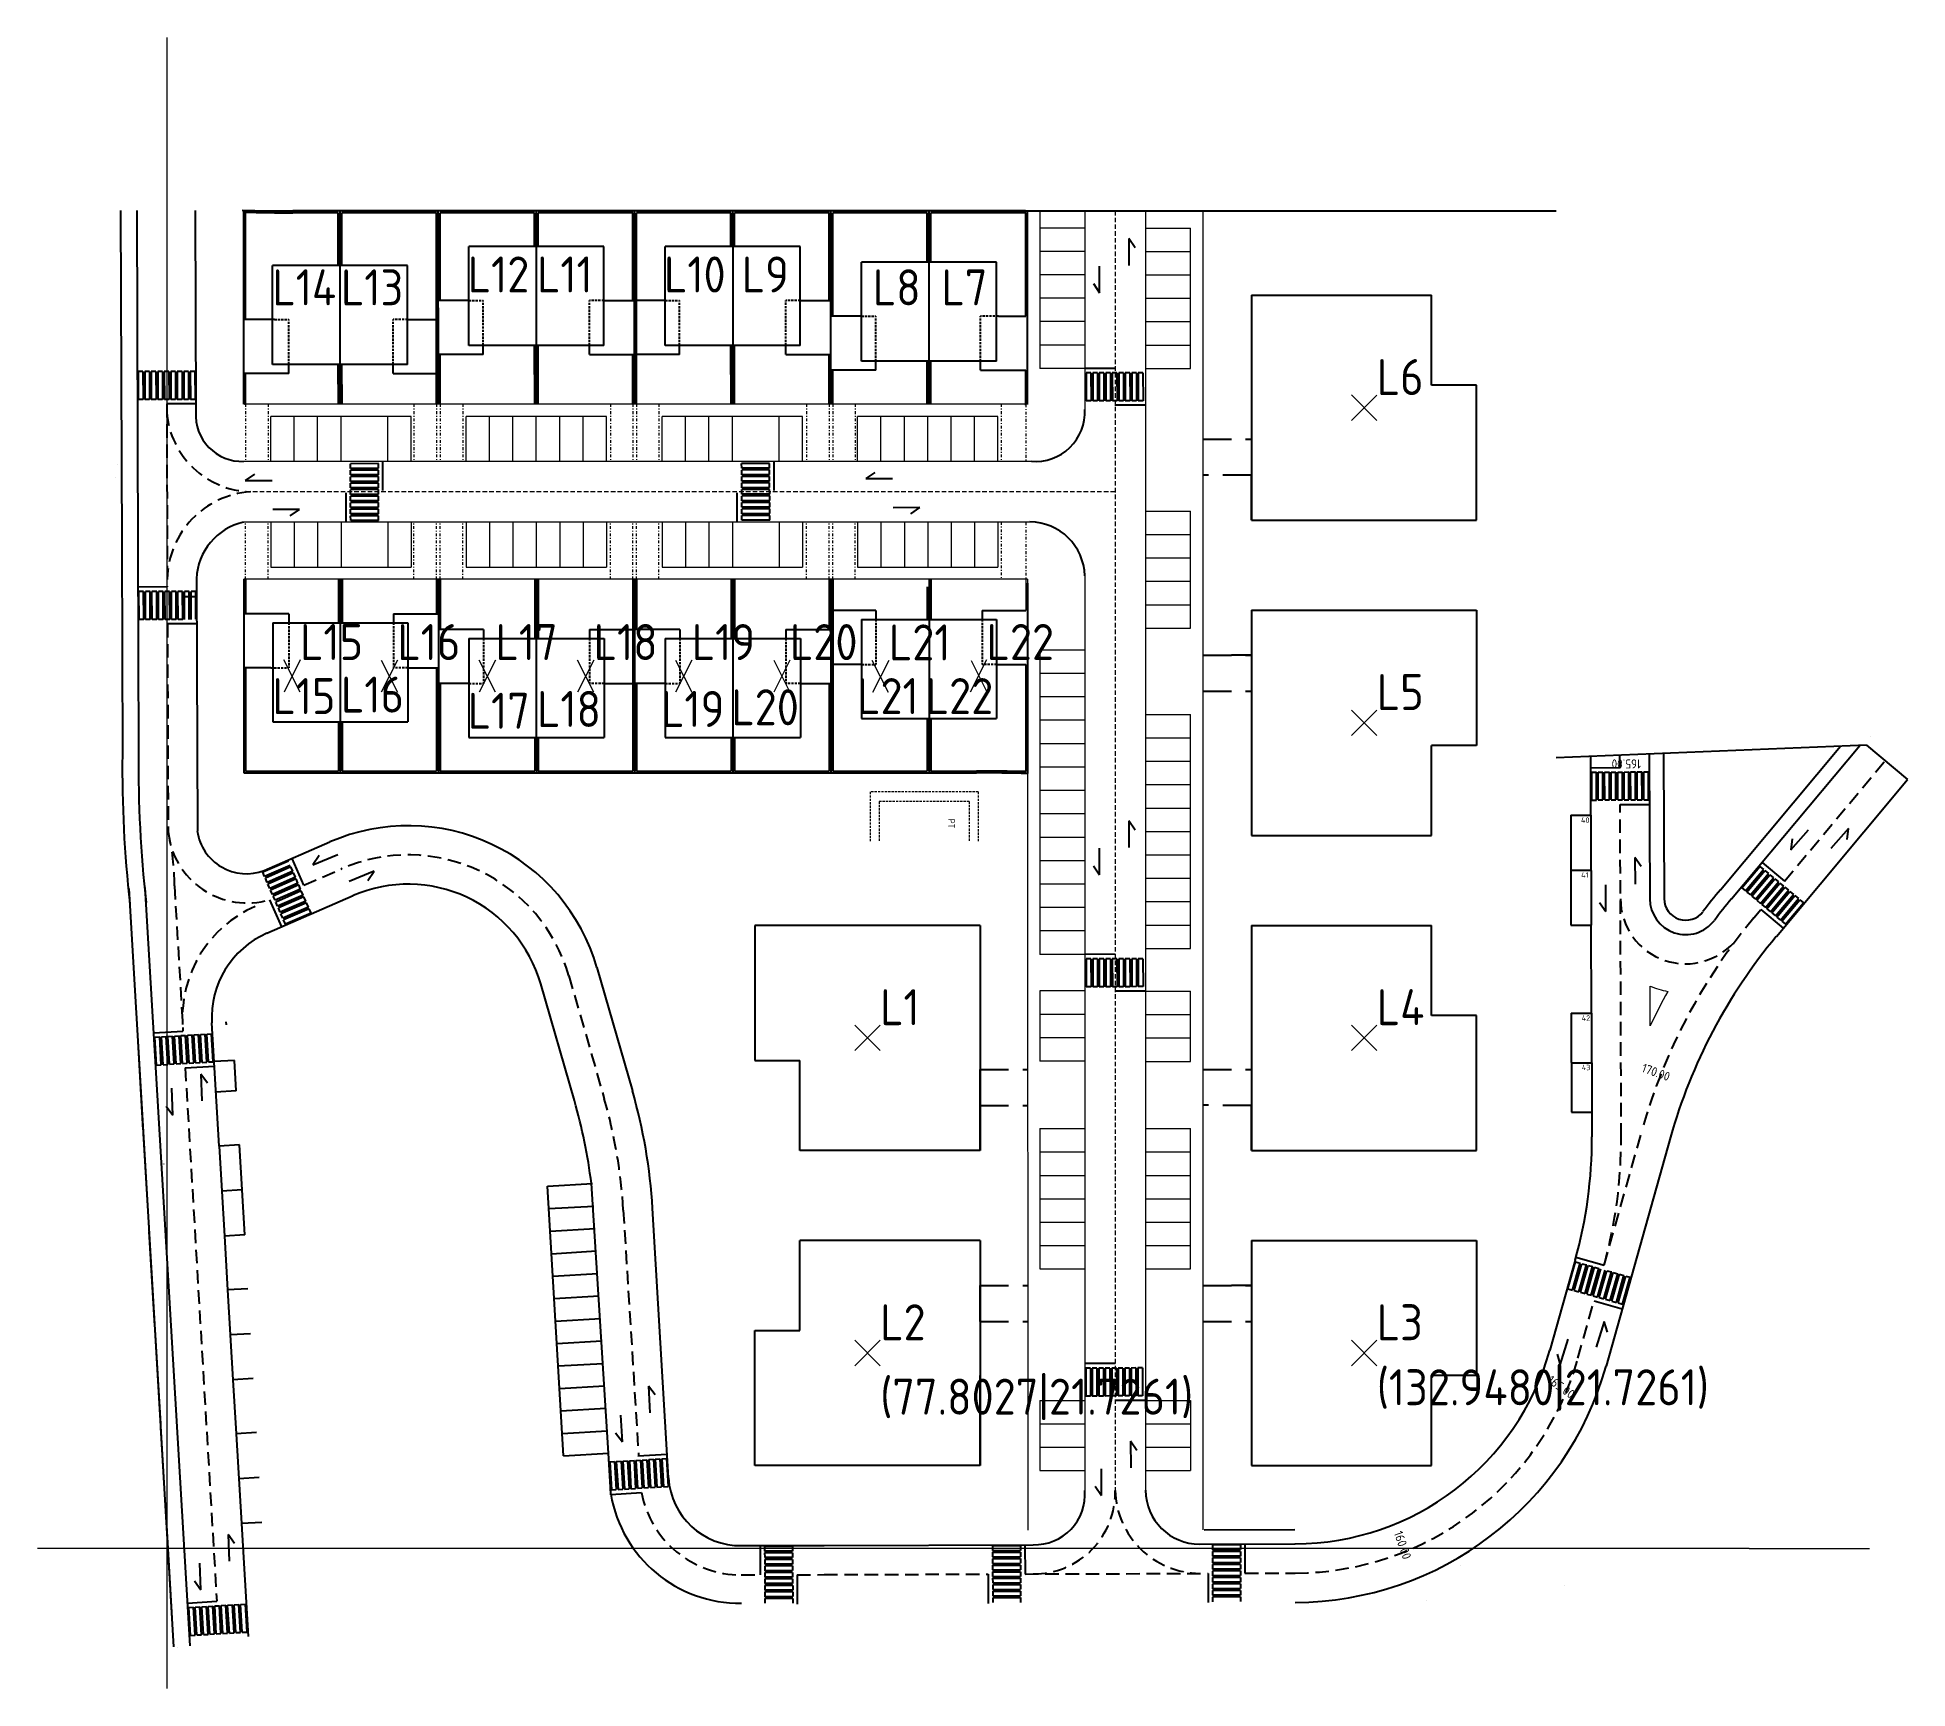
# Model space of a CAD drawing. Extents: x 349 to 557, y 25 to 208.
import ezdxf

# ---------------------------------------------------------------- set-up
doc = ezdxf.new("R2010")
doc.units = 0
doc.header["$MEASUREMENT"] = 0
for name, pattern in [('DASHDOT2', [12.7, 6.35, -3.175, 0, -3.175]), ('DASHED', [0.75, 0.5, -0.25]), ('DOT-DASH', [1, 0.3, -0.2, 0, -0.2, 0.3]), ('HIDDEN', [0.375, 0.25, -0.125]), ('HIDDEN2', [4.7625, 3.175, -1.5875])]:
    doc.linetypes.add(name, pattern=pattern)
doc.layers.get('0').update_dxf_attribs({"color": 252, "linetype": 'CONTINUOUS'})
for name, color, linetype in [('CentroCargas', 30, 'CONTINUOUS'), ('EQUI', 43, 'CONTINUOUS'), ('ESTRADAS', 19, 'CONTINUOUS'), ('PT', 2, 'CONTINUOUS')]:
    doc.layers.add(name, color=color, linetype=linetype)
doc.styles.add('SANS', font='isocp.shx')
doc.styles.get("Standard").update_dxf_attribs({"font": 'isocp.shx'})

msp = doc.modelspace()

# ---------------------------------------------------------------- texts
at = {"color": 18, "linetype": 'Continuous', "true_color": 0x000000, "style": 'SANS'}
for s, p in [('L12', (397.27, 179.9)), ('L11', (404.97, 179.9)), ('L10', (419.07, 179.9)), ('L9', (427.71, 179.9)), ('L14', (375.58, 178.47)), ('L13', (383.2, 178.47)), ('L8', (442.27, 178.47)), ('L7', (449.89, 178.47)), ('L6', (498.23, 168.51)), ('L16', (383.2, 133.24)), ('L5', (498.23, 133.52)), ('L15', (375.58, 133.07)), ('L17', (397.27, 131.44)), ('L18', (404.97, 131.64)), ('L19', (418.75, 131.64)), ('L20', (426.55, 131.83)), ('L21', (440.52, 133.07)), ('L22', (448.14, 133.07)), ('L1', (443.08, 98.52)), ('L4', (498.23, 98.52)), ('L2', (443.08, 63.52)), ('L3', (498.23, 63.52))]:
    msp.add_text(s, height=4, dxfattribs=at).set_placement(p)
at = {"layer": 'CentroCargas', "linetype": 'Continuous', "style": 'SANS'}
for s, p in [('L6', (498.23, 168.51)), ('L15', (378.65, 139.08)), ('L16', (389.46, 139.07)), ('L17', (400.36, 139.07)), ('L18', (411.26, 139.07)), ('L19', (422.16, 139.07)), ('L20', (433.06, 139.07)), ('L21', (444.05, 139.03)), ('L22', (454.89, 139.08)), ('L1', (443.08, 98.52)), ('L4', (498.23, 98.52)), ('L2', (443.08, 63.52)), ('L3', (498.23, 63.52)), ('(132.9480|21.7261)', (498.23, 56.3)), ('(77.8027|21.7261)', (443.08, 55.26))]:
    msp.add_text(s, height=4, dxfattribs=at).set_placement(p)
at = {"layer": 'CentroCargas', "color": 18, "linetype": 'Continuous', "true_color": 0x000000, "style": 'SANS'}
msp.add_text('L5', height=4, dxfattribs=at).set_placement((498.23, 133.52))
at = {"layer": 'ESTRADAS', "linetype": 'Continuous', "style": 'SANS'}
for s, rotation, p in [('165.00', 180, (527.56, 128.04)), ('170.00', 340.2903, (527.56, 93.36)), ('165.00', 324.4419, (517.1, 58.87)), ('160.00', 289.1758, (500.1, 42.13))]:
    msp.add_text(s, height=1, rotation=rotation, dxfattribs=at).set_placement(p)
for s, p in [('40', (520.9, 121)), ('41', (520.92, 114.9)), ('42', (520.98, 99.01)), ('43', (520.99, 93.52))]:
    msp.add_text(s, height=0.6, dxfattribs=at).set_placement(p)
at = {"layer": 'PT', "linetype": 'Continuous', "lineweight": 13, "insert": (451.37, 121.46), "char_height": 0.75, "attachment_point": 1, "rotation": 270}
msp.add_mtext_dynamic_manual_height_columns('{\\C256;\\c0;PT}', width=3.7622, gutter_width=3.75, heights=[0], dxfattribs=at)

# ---------------------------------------------------------------- linework, layer by layer
at = {"linetype": 'Continuous'}
for p, q in [((372.41, 167.5), (372.41, 189.02)), ((372.4, 176.9), (372.4, 188.82)), ((372.61, 176.9), (372.61, 188.8)), ((377.85, 188.95), (377.84, 188.95)), ((382.55, 188.95), (377.84, 188.95)), ((382.9, 188.75), (377.84, 188.75)), ((382.9, 182.9), (382.9, 188.75)), ((383.1, 182.9), (383.1, 188.95)), ((383.3, 182.9), (383.3, 188.75)), ((393.8, 188.75), (383.3, 188.75)), ((393.8, 176.9), (393.8, 188.75)), ((394.01, 167.5), (394, 188.95)), ((404.7, 188.75), (394.2, 188.75)), ((394.2, 179.01), (394.2, 188.75)), ((404.7, 185.01), (404.7, 188.75)), ((404.9, 185.01), (404.9, 188.95)), ((405.1, 185.01), (405.1, 188.75)), ((415.6, 188.75), (405.1, 188.75)), ((415.6, 179.01), (415.6, 188.75)), ((415.81, 167.5), (415.8, 188.95)), ((416, 179.01), (416, 188.75)), ((412.4, 185.01), (397.4, 185.01)), ((397.4, 174.01), (397.4, 185.01)), ((404.9, 174.01), (404.9, 185.01)), ((412.4, 174.01), (412.4, 185.01)), ((419.2, 174.01), (419.2, 185.01)), ((390.6, 182.9), (375.6, 182.9)), ((375.6, 171.9), (375.6, 182.9)), ((383.1, 171.9), (383.1, 182.9)), ((390.6, 171.9), (390.6, 182.9)), ((397.4, 179.01), (394, 179.01)), ((412.4, 179.01), (415.8, 179.01)), ((419.2, 179.01), (415.8, 179.01)), ((416.01, 167.5), (416, 179.01)), ((484.31, 179.6), (484.31, 154.6)), ((484.31, 179.6), (500.31, 179.6)), ((484.31, 179.6), (504.31, 179.6)), ((504.31, 169.6), (504.31, 179.6)), ((375.81, 176.9), (372.41, 176.9)), ((390.6, 176.9), (394, 176.9)), ((393.81, 167.5), (393.8, 176.9)), ((412.4, 174.01), (397.4, 174.01)), ((399, 173.01), (399, 174.01)), ((404.71, 167.5), (404.7, 174.01)), ((404.91, 167.5), (404.9, 174.01)), ((405.11, 167.5), (405.1, 174.01)), ((410.8, 173.01), (410.8, 174.01)), ((420.8, 173.01), (420.8, 174.01)), ((509.31, 169.6), (504.31, 169.6)), ((509.31, 154.6), (509.31, 169.6)), ((484.31, 154.6), (484.31, 159.6)), ((484.31, 154.6), (500.31, 154.6)), ((484.31, 154.6), (504.31, 154.6)), ((504.31, 154.6), (509.31, 154.6)), ((372.41, 148.04), (372.41, 126.54)), ((394.01, 148.04), (394.01, 126.54)), ((415.81, 148.04), (415.81, 126.54)), ((484.31, 144.6), (484.31, 119.6)), ((484.31, 144.6), (500.31, 144.6)), ((484.31, 144.6), (504.31, 144.6)), ((484.31, 144.6), (484.31, 139.6)), ((504.31, 144.6), (509.31, 144.6)), ((509.31, 144.6), (509.31, 129.6)), ((375.61, 143.22), (375.61, 132.22)), ((383.11, 143.22), (383.11, 132.22)), ((390.61, 143.22), (390.61, 132.22)), ((397.41, 141.48), (397.41, 130.48)), ((404.91, 130.48), (404.91, 141.48)), ((412.41, 141.48), (412.41, 130.48)), ((419.21, 141.48), (419.21, 130.48)), ((372.61, 138.22), (372.61, 126.74)), ((393.81, 138.22), (393.81, 126.74)), ((394.21, 136.48), (394.21, 126.74)), ((415.61, 136.48), (415.61, 126.74)), ((416.01, 136.48), (416.01, 126.74)), ((375.61, 132.22), (390.61, 132.22)), ((382.91, 132.22), (382.91, 126.74)), ((383.11, 132.22), (383.11, 126.54)), ((383.31, 132.22), (383.31, 126.74)), ((397.41, 130.48), (412.41, 130.48)), ((404.71, 130.48), (404.71, 126.74)), ((404.91, 130.48), (404.91, 126.54)), ((405.11, 130.48), (405.11, 126.74)), ((504.31, 119.6), (504.31, 129.6)), ((509.31, 129.6), (504.31, 129.6)), ((372.61, 126.74), (382.91, 126.74)), ((383.31, 126.74), (393.81, 126.74)), ((394.21, 126.74), (404.71, 126.74)), ((405.11, 126.74), (415.61, 126.74)), ((372.61, 126.54), (372.61, 126.53)), ((484.31, 119.6), (500.31, 119.6)), ((484.31, 119.6), (504.31, 119.6)), ((484.31, 109.6), (484.31, 84.6)), ((484.31, 109.6), (500.31, 109.6)), ((484.31, 109.6), (504.31, 109.6)), ((504.31, 99.6), (504.31, 109.6)), ((509.31, 99.6), (504.31, 99.6)), ((509.31, 84.6), (509.31, 99.6)), ((484.31, 84.6), (484.31, 89.6)), ((484.31, 84.6), (500.31, 84.6)), ((484.31, 84.6), (504.31, 84.6)), ((504.31, 84.6), (509.31, 84.6)), ((484.31, 74.6), (484.31, 49.6)), ((484.31, 74.6), (500.31, 74.6)), ((484.31, 74.6), (504.31, 74.6)), ((484.31, 74.6), (484.31, 69.6)), ((504.31, 74.6), (509.31, 74.6)), ((509.31, 74.6), (509.31, 59.6)), ((504.31, 49.6), (504.31, 59.6)), ((509.31, 59.6), (504.31, 59.6)), ((484.31, 49.6), (500.31, 49.6)), ((484.31, 49.6), (504.31, 49.6))]:
    msp.add_line(p, q, dxfattribs=at)
at = {"color": 18, "linetype": 'Continuous', "true_color": 0x000000}
for p, q in [((459.2, 188.95), (382.55, 188.95)), ((426.5, 188.75), (416, 188.75)), ((426.5, 185.01), (426.5, 188.75)), ((426.7, 185.01), (426.7, 188.95)), ((437.4, 188.75), (426.9, 188.75)), ((426.9, 185.01), (426.9, 188.75)), ((437.4, 179.02), (437.4, 188.75)), ((437.61, 167.5), (437.6, 188.95)), ((448.3, 188.75), (437.8, 188.75)), ((437.8, 177.27), (437.8, 188.75)), ((448.3, 183.27), (448.3, 188.75)), ((448.5, 183.27), (448.5, 188.95)), ((459.24, 188.75), (448.7, 188.75)), ((448.7, 183.27), (448.7, 188.75)), ((459.24, 188.95), (459.24, 188.96)), ((459.24, 177.27), (459.24, 188.75)), ((459.44, 167.45), (459.44, 188.95)), ((434.2, 185.02), (419.2, 185.01)), ((426.7, 185.01), (426.7, 174.01)), ((434.2, 174.02), (434.2, 185.02)), ((456, 183.27), (441, 183.27)), ((441, 172.27), (441, 183.27)), ((448.5, 172.27), (448.5, 183.27)), ((456, 172.27), (456, 183.27)), ((434.2, 179.02), (437.6, 179.02)), ((441, 177.27), (437.6, 177.27)), ((456.2, 177.27), (459.24, 177.27)), ((399, 173.01), (394, 173.01)), ((394.21, 167.5), (394.2, 173.01)), ((410.8, 173.01), (415.8, 173.01)), ((415.61, 167.5), (415.6, 173.01)), ((420.8, 173.01), (415.8, 173.01)), ((434.2, 174.02), (419.2, 174.01)), ((426.51, 167.5), (426.5, 174.01)), ((426.71, 167.5), (426.7, 174.01)), ((426.91, 167.5), (426.9, 174.01)), ((432.6, 173.02), (432.6, 174.02)), ((432.6, 173.02), (437.6, 173.02)), ((437.41, 167.5), (437.4, 173.02)), ((372.41, 167.5), (372.4, 170.9)), ((377.41, 170.9), (372.41, 170.9)), ((372.61, 167.43), (372.61, 170.9)), ((390.6, 171.9), (375.6, 171.9)), ((377.41, 170.9), (377.41, 171.9)), ((382.91, 167.5), (382.9, 171.9)), ((383.11, 167.5), (383.1, 171.9)), ((383.31, 167.5), (383.3, 171.9)), ((389, 170.9), (389, 171.9)), ((389, 170.9), (394, 170.9)), ((442.6, 171.27), (437.6, 171.27)), ((437.81, 167.5), (437.8, 171.27)), ((456, 172.27), (441, 172.27)), ((442.6, 171.27), (442.6, 172.27)), ((448.31, 167.5), (448.3, 172.27)), ((448.51, 167.5), (448.5, 172.27)), ((448.71, 167.5), (448.7, 172.27)), ((454.2, 171.27), (454.2, 172.27)), ((454.2, 171.27), (459.24, 171.27)), ((459.24, 167.39), (459.24, 171.27)), ((372.61, 148.1), (372.61, 144.22)), ((382.91, 148.04), (382.91, 143.22)), ((383.11, 148.04), (383.11, 143.22)), ((383.31, 148.04), (383.31, 143.22)), ((393.81, 148.04), (393.81, 144.22)), ((394.21, 148.04), (394.21, 142.48)), ((404.71, 148.04), (404.71, 141.48)), ((404.91, 148.04), (404.91, 141.48)), ((405.11, 148.04), (405.11, 141.48)), ((415.61, 148.04), (415.61, 136.48)), ((416.01, 148.04), (416.01, 142.48)), ((426.51, 148.04), (426.51, 141.48)), ((426.71, 148.04), (426.71, 141.48)), ((426.91, 148.04), (426.91, 141.48)), ((437.41, 148.04), (437.41, 142.48)), ((437.61, 148.04), (437.61, 126.54)), ((437.81, 148.04), (437.81, 138.59)), ((448.51, 148.04), (448.51, 143.59)), ((448.71, 148.04), (448.71, 143.59)), ((459.44, 147.62), (459.44, 126.47)), ((459.44, 147.62), (459.44, 144.17)), ((448.31, 147.22), (448.31, 143.59)), ((377.41, 144.22), (372.41, 144.22)), ((377.41, 144.22), (377.41, 143.22)), ((389.01, 144.22), (389.01, 143.22)), ((389.01, 144.22), (394.01, 144.22)), ((442.61, 144.59), (437.61, 144.59)), ((441.01, 143.59), (456.01, 143.59)), ((441.01, 143.59), (441.01, 132.59)), ((442.61, 144.59), (442.61, 143.59)), ((448.51, 143.59), (448.51, 132.59)), ((454.41, 144.59), (454.41, 143.59)), ((454.41, 144.59), (459.24, 144.59)), ((456.01, 143.59), (456.01, 132.59)), ((375.61, 143.22), (390.61, 143.22)), ((399.01, 142.48), (394.01, 142.48)), ((397.41, 141.48), (412.41, 141.48)), ((399.01, 142.48), (399.01, 141.48)), ((410.81, 142.48), (410.81, 141.48)), ((410.81, 142.48), (415.81, 142.48)), ((420.81, 142.48), (415.81, 142.48)), ((419.21, 141.48), (434.21, 141.48)), ((420.81, 142.48), (420.81, 141.48)), ((426.71, 141.48), (426.71, 130.48)), ((432.61, 142.48), (432.61, 141.48)), ((432.61, 142.48), (437.61, 142.48)), ((434.21, 141.48), (434.21, 130.48)), ((375.41, 138.22), (372.41, 138.22)), ((390.61, 138.22), (394.01, 138.22)), ((441.01, 138.59), (437.61, 138.59)), ((437.81, 138.59), (437.81, 126.74)), ((456.01, 138.59), (459.24, 138.59)), ((459.24, 138.59), (459.24, 126.68)), ((397.41, 136.48), (394.01, 136.48)), ((412.41, 136.48), (415.81, 136.48)), ((419.21, 136.48), (415.81, 136.48)), ((434.21, 136.48), (437.61, 136.48)), ((437.41, 136.48), (437.41, 126.74)), ((441.01, 132.59), (456.01, 132.59)), ((448.31, 132.59), (448.31, 126.74)), ((448.51, 132.59), (448.51, 126.54)), ((448.71, 132.59), (448.71, 126.74)), ((419.21, 130.48), (434.21, 130.48)), ((426.51, 130.48), (426.51, 126.74)), ((426.71, 130.48), (426.71, 126.54)), ((426.91, 130.48), (426.91, 126.74)), ((416.01, 126.74), (426.51, 126.74)), ((426.91, 126.74), (437.41, 126.74)), ((437.81, 126.74), (448.31, 126.74)), ((448.71, 126.74), (453.77, 126.74)), ((372.41, 126.54), (449.06, 126.54)), ((449.06, 126.54), (453.77, 126.54)), ((453.76, 126.54), (453.77, 126.54)), ((434.17, 109.6), (429.17, 109.6)), ((429.17, 109.6), (429.17, 94.6)), ((454.17, 109.6), (434.17, 109.6)), ((454.17, 109.6), (438.17, 109.6)), ((454.17, 109.6), (454.17, 84.6)), ((429.17, 94.6), (434.17, 94.6)), ((434.17, 84.6), (434.17, 94.6)), ((454.17, 89.6), (454.17, 93.6)), ((454.17, 84.6), (454.17, 89.6)), ((454.17, 84.6), (434.17, 84.6)), ((454.17, 84.6), (438.17, 84.6)), ((434.17, 64.6), (434.17, 74.6)), ((454.17, 74.6), (434.17, 74.6)), ((454.17, 74.6), (438.17, 74.6)), ((454.17, 74.6), (454.17, 49.6)), ((454.17, 74.6), (454.17, 69.6)), ((454.17, 65.6), (454.17, 69.6)), ((429.17, 59.6), (429.17, 64.6)), ((429.17, 64.6), (434.17, 64.6)), ((429.17, 49.6), (429.17, 59.6)), ((454.17, 49.6), (454.17, 59.6)), ((434.17, 49.6), (429.17, 49.6)), ((454.17, 49.6), (434.17, 49.6)), ((454.17, 49.6), (438.17, 49.6))]:
    msp.add_line(p, q, dxfattribs=at)
at = {"linetype": 'DASHED', "ltscale": 0.5}
for p, q in [((397.4, 179.01), (399, 179.01)), ((399, 174.01), (399, 179.01)), ((410.8, 174.01), (410.8, 179.01)), ((412.4, 179.01), (410.8, 179.01)), ((419.2, 179.01), (420.8, 179.01)), ((420.8, 174.01), (420.8, 179.01)), ((375.81, 176.9), (377.41, 176.9)), ((377.41, 171.9), (377.41, 176.9)), ((389, 171.9), (389, 176.9)), ((390.6, 176.9), (389, 176.9))]:
    msp.add_line(p, q, dxfattribs=at)
at = {"color": 18, "linetype": 'DASHED', "ltscale": 0.5, "true_color": 0x000000}
for p, q in [((432.6, 174.02), (432.6, 179.02)), ((434.2, 179.02), (432.6, 179.02)), ((441, 177.27), (442.6, 177.27)), ((442.6, 172.27), (442.6, 177.27)), ((456.2, 177.27), (454.2, 177.27)), ((454.2, 172.27), (454.2, 177.27)), ((442.61, 143.59), (442.61, 138.59)), ((454.41, 143.59), (454.41, 138.59)), ((377.41, 143.22), (377.41, 138.22)), ((389.01, 143.22), (389.01, 138.22)), ((399.01, 141.48), (399.01, 136.48)), ((410.81, 141.48), (410.81, 136.48)), ((420.81, 141.48), (420.81, 136.48)), ((432.61, 141.48), (432.61, 136.48)), ((375.41, 138.22), (377.41, 138.22)), ((390.61, 138.22), (389.01, 138.22)), ((441.01, 138.59), (442.61, 138.59)), ((456.01, 138.59), (454.41, 138.59)), ((397.41, 136.48), (399.01, 136.48)), ((412.41, 136.48), (410.81, 136.48)), ((419.21, 136.48), (420.81, 136.48)), ((434.21, 136.48), (432.61, 136.48))]:
    msp.add_line(p, q, dxfattribs=at)
at = {"color": 18, "linetype": 'Continuous', "lineweight": 13, "true_color": 0x000000}
for p, q in [((459.44, 167.5), (372.41, 167.5)), ((459.44, 148.04), (372.41, 148.04)), ((459.24, 148.04), (459.24, 144.59)), ((459.44, 148.04), (459.44, 126.47))]:
    msp.add_line(p, q, dxfattribs=at)
at = {"color": 18, "linetype": 'Continuous', "lineweight": 13, "ltscale": 0.00079375, "true_color": 0x000000}
for p, q in [((437.39, 145.29), (437.39, 145.29)), ((421.55, 136.32), (421.55, 136.32))]:
    msp.add_line(p, q, dxfattribs=at)
at = {"linetype": 'Continuous', "ltscale": 0.00079375}
msp.add_line((503.73, 34.6), (503.73, 34.6), dxfattribs=at)
at = {"linetype": 'Continuous'}
for radius, start in [(209.7, 268.4635), (209.9, 268.5195)]:
    msp.add_arc((377.83, 398.65), radius, start, 270.0036, dxfattribs=at)
at = {"color": 18, "linetype": 'Continuous', "true_color": 0x000000}
for centre, radius, start, end in [((453.72, -94.27), 221.02, 88.5671, 89.9861), ((453.78, -83.16), 209.7, 88.4534, 90.0036)]:
    msp.add_arc(centre, radius, start, end, dxfattribs=at)
at = {"layer": 'CentroCargas', "linetype": 'Continuous', "lineweight": 13}
for p, q in [((363.86, 208.23), (363.86, 24.83)), ((495.4, 168.52), (498.23, 165.69)), ((498.23, 168.51), (495.4, 165.68)), ((378.65, 135.5), (376.86, 139.08)), ((378.65, 139.08), (376.87, 135.5)), ((389.46, 139.07), (387.65, 135.51)), ((387.65, 139.07), (389.46, 135.51)), ((400.36, 139.07), (398.55, 135.51)), ((400.36, 135.51), (398.55, 139.07)), ((411.26, 139.07), (409.45, 135.51)), ((411.26, 135.51), (409.45, 139.07)), ((422.16, 139.07), (420.35, 135.51)), ((420.35, 139.07), (422.16, 135.51)), ((431.25, 139.07), (433.06, 135.51)), ((433.06, 139.07), (431.25, 135.51)), ((442.15, 139.07), (443.96, 135.51)), ((444.05, 139.03), (442.22, 135.47)), ((454.89, 139.08), (453.07, 135.52)), ((453.18, 139.04), (454.97, 135.46)), ((495.4, 133.52), (498.23, 130.69)), ((498.23, 133.52), (495.4, 130.69)), ((440.25, 98.52), (443.08, 95.69)), ((443.08, 98.52), (440.25, 95.69)), ((498.23, 98.52), (495.4, 95.69)), ((495.4, 98.52), (498.23, 95.69)), ((440.25, 60.69), (443.08, 63.52)), ((440.25, 63.52), (443.08, 60.69)), ((495.4, 60.69), (498.23, 63.52)), ((495.4, 63.52), (498.23, 60.69)), ((539.57, 40.38), (349.48, 40.38)), ((539.57, 40.38), (552.95, 40.38))]:
    msp.add_line(p, q, dxfattribs=at)
at = {"layer": 'EQUI', "linetype": 'DASHDOT2', "ltscale": 0.2}
msp.add_line((385.85, 188.95), (384.3, 188.95), dxfattribs=at)
at = {"layer": 'ESTRADAS', "linetype": 'Continuous'}
for p, q in [((358.72, 189.02), (358.85, 151.79)), ((360.52, 189.02), (360.64, 151.35)), ((367.02, 189.02), (367.09, 166.61)), ((471.38, 184.86), (470.68, 185.88)), ((470.68, 185.88), (470.69, 182.91)), ((467.45, 179.87), (467.44, 182.84)), ((466.76, 180.89), (467.45, 179.87)), ((360.68, 171.11), (360.69, 168.01)), ((361.2, 171.11), (360.68, 171.11)), ((361.2, 171.11), (361.21, 168.01)), ((361.4, 171.11), (361.41, 168.01)), ((361.92, 171.11), (361.4, 171.11)), ((361.92, 171.11), (361.93, 168.01)), ((362.12, 171.11), (362.13, 168.01)), ((362.65, 171.11), (362.12, 171.11)), ((362.65, 171.11), (362.66, 168.01)), ((363.37, 171.12), (362.85, 171.11)), ((362.85, 171.11), (362.86, 168.01)), ((363.37, 171.12), (363.38, 168.02)), ((363.57, 171.12), (363.58, 168.02)), ((364.09, 171.12), (363.57, 171.12)), ((364.09, 171.12), (364.1, 168.02)), ((364.29, 171.12), (364.3, 168.02)), ((364.81, 171.12), (364.29, 171.12)), ((364.81, 171.12), (364.82, 168.02)), ((365.01, 171.12), (365.02, 168.02)), ((365.54, 171.12), (365.01, 171.12)), ((365.54, 171.12), (365.55, 168.02)), ((365.74, 171.12), (365.75, 168.02)), ((366.26, 171.12), (365.74, 171.12)), ((366.26, 171.12), (366.27, 168.02)), ((366.46, 171.13), (366.47, 168.03)), ((366.98, 171.13), (366.46, 171.13)), ((366.98, 171.13), (366.99, 168.03)), ((469.11, 171.47), (465.8, 171.46)), ((465.96, 170.96), (465.97, 167.86)), ((466.48, 170.96), (465.96, 170.96)), ((466.48, 170.96), (466.49, 167.86)), ((466.68, 170.97), (466.69, 167.87)), ((467.2, 170.97), (466.68, 170.97)), ((467.2, 170.97), (467.21, 167.87)), ((467.4, 170.97), (467.41, 167.87)), ((467.92, 170.97), (467.4, 170.97)), ((467.92, 170.97), (467.93, 167.87)), ((468.12, 170.97), (468.13, 167.87)), ((468.65, 170.97), (468.12, 170.97)), ((468.65, 170.97), (468.66, 167.87)), ((468.85, 170.97), (468.86, 167.87)), ((469.37, 170.97), (468.85, 170.97)), ((469.37, 170.97), (469.38, 167.87)), ((470.09, 170.98), (469.57, 170.97)), ((469.57, 170.97), (469.58, 167.87)), ((470.09, 170.98), (470.1, 167.88)), ((470.81, 170.98), (470.29, 170.98)), ((470.29, 170.98), (470.3, 167.88)), ((470.81, 170.98), (470.82, 167.88)), ((471.53, 170.98), (471.01, 170.98)), ((471.01, 170.98), (471.02, 167.88)), ((471.53, 170.98), (471.54, 167.88)), ((472.26, 170.98), (471.73, 170.98)), ((471.73, 170.98), (471.74, 167.88)), ((472.26, 170.98), (472.27, 167.88)), ((361.21, 168.01), (360.69, 168.01)), ((361.93, 168.01), (361.41, 168.01)), ((362.66, 168.01), (362.13, 168.01)), ((363.38, 168.02), (362.86, 168.01)), ((364.1, 168.02), (363.58, 168.02)), ((367.09, 167.53), (363.84, 167.52)), ((364.82, 168.02), (364.3, 168.02)), ((365.55, 168.02), (365.02, 168.02)), ((366.27, 168.02), (365.75, 168.02)), ((366.99, 168.03), (366.47, 168.03)), ((466.49, 167.86), (465.97, 167.86)), ((467.21, 167.87), (466.69, 167.87)), ((467.93, 167.87), (467.41, 167.87)), ((468.66, 167.87), (468.13, 167.87)), ((469.38, 167.87), (468.86, 167.87)), ((472.55, 167.38), (469.12, 167.37)), ((470.1, 167.88), (469.58, 167.87)), ((470.82, 167.88), (470.3, 167.88)), ((471.54, 167.88), (471.02, 167.88)), ((472.27, 167.88), (471.74, 167.88)), ((387.35, 160.89), (384.25, 160.88)), ((384.26, 160.36), (384.25, 160.88)), ((387.36, 160.37), (384.26, 160.36)), ((387.36, 160.17), (384.26, 160.16)), ((384.26, 159.64), (384.26, 160.16)), ((387.36, 160.37), (387.35, 160.89)), ((387.36, 159.65), (387.36, 160.17)), ((387.86, 157.89), (387.85, 161.14)), ((430.79, 160.92), (427.69, 160.91)), ((427.7, 160.38), (427.69, 160.91)), ((430.8, 160.39), (427.7, 160.38)), ((430.8, 160.19), (427.7, 160.18)), ((427.7, 159.66), (427.7, 160.18)), ((430.8, 160.39), (430.79, 160.92)), ((430.8, 159.67), (430.8, 160.19)), ((431.3, 157.89), (431.29, 161.14)), ((373.59, 159.72), (372.57, 159.02)), ((372.57, 159.02), (375.54, 159.03)), ((387.36, 159.65), (384.26, 159.64)), ((387.36, 159.45), (384.26, 159.44)), ((384.26, 158.92), (384.26, 159.44)), ((387.36, 158.93), (384.26, 158.92)), ((387.36, 158.73), (384.26, 158.72)), ((384.26, 158.19), (384.26, 158.72)), ((387.36, 158.2), (384.26, 158.19)), ((387.36, 158), (384.26, 157.99)), ((384.27, 157.47), (384.26, 157.99)), ((387.36, 158.93), (387.36, 159.45)), ((387.36, 158.2), (387.36, 158.73)), ((387.37, 157.48), (387.36, 158)), ((430.8, 159.67), (427.7, 159.66)), ((430.8, 159.47), (427.7, 159.46)), ((427.7, 158.94), (427.7, 159.46)), ((430.8, 158.95), (427.7, 158.94)), ((430.8, 158.75), (427.7, 158.74)), ((427.7, 158.22), (427.7, 158.74)), ((430.8, 158.23), (427.7, 158.22)), ((430.8, 158.03), (427.7, 158.02)), ((427.71, 157.49), (427.7, 158.02)), ((430.8, 158.95), (430.8, 159.47)), ((430.8, 158.23), (430.8, 158.75)), ((430.81, 157.5), (430.8, 158.03)), ((442.5, 159.92), (441.47, 159.23)), ((441.47, 159.23), (444.44, 159.24)), ((378.58, 155.79), (375.62, 155.78)), ((377.56, 155.1), (378.58, 155.79)), ((383.77, 154.39), (383.76, 157.64)), ((387.37, 157.48), (384.27, 157.47)), ((387.37, 157.28), (384.27, 157.27)), ((384.27, 156.75), (384.27, 157.27)), ((387.37, 156.76), (384.27, 156.75)), ((387.37, 156.56), (384.27, 156.55)), ((384.27, 156.03), (384.27, 156.55)), ((387.37, 156.04), (384.27, 156.03)), ((387.37, 155.84), (384.27, 155.83)), ((384.27, 155.3), (384.27, 155.83)), ((387.37, 156.76), (387.37, 157.28)), ((387.37, 156.04), (387.37, 156.56)), ((387.37, 155.31), (387.37, 155.84)), ((427.21, 154.39), (427.2, 157.64)), ((430.81, 157.5), (427.71, 157.49)), ((430.81, 157.3), (427.71, 157.29)), ((427.71, 156.77), (427.71, 157.29)), ((430.81, 156.78), (427.71, 156.77)), ((430.81, 156.58), (427.71, 156.57)), ((427.71, 156.05), (427.71, 156.57)), ((430.81, 156.06), (427.71, 156.05)), ((430.81, 155.86), (427.71, 155.85)), ((427.71, 155.33), (427.71, 155.85)), ((430.81, 156.78), (430.81, 157.3)), ((430.81, 156.06), (430.81, 156.58)), ((430.81, 155.34), (430.81, 155.86)), ((447.49, 156), (444.52, 155.99)), ((446.47, 155.3), (447.49, 156)), ((387.37, 155.31), (384.27, 155.3)), ((387.37, 155.11), (384.27, 155.1)), ((384.28, 154.58), (384.27, 155.1)), ((387.38, 154.59), (384.28, 154.58)), ((387.38, 154.59), (387.37, 155.11)), ((430.81, 155.34), (427.71, 155.33)), ((430.81, 155.14), (427.71, 155.13)), ((427.71, 154.61), (427.71, 155.13)), ((430.81, 154.62), (427.71, 154.61)), ((430.81, 154.62), (430.81, 155.14)), ((358.85, 151.79), (358.92, 128.56)), ((360.64, 151.9), (360.72, 128.67)), ((367.15, 148.11), (367.25, 120.06)), ((363.91, 147.19), (360.66, 147.18)), ((360.77, 143.58), (360.76, 146.68)), ((361.28, 146.68), (360.76, 146.68)), ((361.29, 143.58), (361.28, 146.68)), ((361.49, 143.58), (361.48, 146.68)), ((362, 146.68), (361.48, 146.68)), ((362.01, 143.58), (362, 146.68)), ((362.21, 143.58), (362.2, 146.68)), ((362.73, 146.68), (362.2, 146.68)), ((362.74, 143.58), (362.73, 146.68)), ((362.94, 143.58), (362.93, 146.68)), ((363.45, 146.68), (362.93, 146.68)), ((363.46, 143.58), (363.45, 146.68)), ((363.66, 143.59), (363.65, 146.69)), ((364.17, 146.69), (363.65, 146.69)), ((364.18, 143.59), (364.17, 146.69)), ((364.38, 143.59), (364.37, 146.69)), ((364.89, 146.69), (364.37, 146.69)), ((364.9, 143.59), (364.89, 146.69)), ((365.61, 146.69), (365.09, 146.69)), ((365.1, 143.59), (365.09, 146.69)), ((365.62, 143.59), (365.61, 146.69)), ((366.34, 146.69), (365.81, 146.69)), ((365.82, 143.59), (365.81, 146.69)), ((366.35, 146.09), (365.82, 146.08)), ((366.35, 143.59), (366.34, 146.69)), ((367.06, 146.7), (366.54, 146.69)), ((366.55, 143.59), (366.54, 146.69)), ((367.07, 146.09), (366.55, 146.09)), ((367.07, 143.6), (367.06, 146.7)), ((361.29, 143.58), (360.77, 143.58)), ((362.01, 143.58), (361.49, 143.58)), ((362.74, 143.58), (362.21, 143.58)), ((363.46, 143.58), (362.94, 143.58)), ((364.18, 143.59), (363.66, 143.59)), ((364.9, 143.59), (364.38, 143.59)), ((365.62, 143.59), (365.1, 143.59)), ((367.17, 143.1), (363.92, 143.09)), ((552.61, 129.61), (518.13, 128.23)), ((536.39, 113.56), (549.71, 129.5)), ((537.61, 112.54), (551.87, 129.58)), ((552.61, 129.61), (557.18, 125.79)), ((522.01, 121.84), (521.98, 128.38)), ((521.99, 127.12), (525.24, 127.13)), ((528.48, 128.59), (528.54, 112.57)), ((530.08, 128.64), (530.14, 112.58)), ((522.09, 126.62), (522.61, 126.62)), ((522.1, 123.52), (522.09, 126.62)), ((522.62, 123.52), (522.61, 126.62)), ((522.81, 126.63), (523.33, 126.63)), ((522.82, 123.53), (522.81, 126.63)), ((523.34, 123.53), (523.33, 126.63)), ((523.54, 123.53), (523.53, 126.63)), ((523.53, 126.63), (524.06, 126.63)), ((524.07, 123.53), (524.06, 126.63)), ((524.27, 123.53), (524.26, 126.63)), ((524.26, 126.63), (524.78, 126.63)), ((524.79, 123.53), (524.78, 126.63)), ((524.99, 123.53), (524.98, 126.63)), ((524.98, 126.63), (525.5, 126.63)), ((525.51, 123.53), (525.5, 126.63)), ((525.7, 126.63), (526.22, 126.64)), ((525.71, 123.53), (525.7, 126.63)), ((526.23, 123.54), (526.22, 126.64)), ((526.43, 123.54), (526.42, 126.64)), ((526.42, 126.64), (526.95, 126.64)), ((526.96, 123.54), (526.95, 126.64)), ((527.16, 123.54), (527.15, 126.64)), ((527.15, 126.64), (527.67, 126.64)), ((527.68, 123.54), (527.67, 126.64)), ((527.88, 123.54), (527.87, 126.64)), ((527.87, 126.64), (528.39, 126.64)), ((528.4, 123.54), (528.39, 126.64)), ((542.6, 108.37), (557.18, 125.79)), ((542.6, 108.37), (557.18, 125.79)), ((522.1, 123.52), (522.62, 123.52)), ((522.82, 123.53), (523.34, 123.53)), ((523.54, 123.53), (524.07, 123.53)), ((524.27, 123.53), (524.79, 123.53)), ((524.99, 123.53), (525.51, 123.53)), ((525.25, 123.03), (528.5, 123.04)), ((525.71, 123.53), (526.23, 123.54)), ((526.43, 123.54), (526.96, 123.54)), ((527.16, 123.54), (527.68, 123.54)), ((527.88, 123.54), (528.4, 123.54)), ((471.38, 120.19), (470.68, 121.21)), ((470.68, 121.21), (470.69, 118.24)), ((519.76, 121.84), (519.79, 109.64)), ((519.76, 121.84), (522.01, 121.84)), ((374.67, 115.69), (381.96, 118.87)), ((544.21, 117.98), (546.16, 120.22)), ((544.36, 119.2), (544.21, 117.98)), ((550.6, 120.37), (548.65, 118.13)), ((550.45, 119.14), (550.6, 120.37)), ((377.35, 116.75), (374.51, 115.51)), ((379.07, 114.06), (377.77, 117.04)), ((380.08, 116.34), (382.83, 117.47)), ((380.76, 117.37), (380.08, 116.34)), ((467.45, 115.2), (467.44, 118.17)), ((527.59, 116.13), (526.9, 117.15)), ((526.9, 117.15), (526.91, 114.18)), ((541.01, 116.6), (543.51, 114.52)), ((374.72, 115.03), (374.51, 115.51)), ((377.56, 116.27), (374.72, 115.03)), ((377.64, 116.09), (374.8, 114.85)), ((375.01, 114.37), (374.8, 114.85)), ((377.85, 115.61), (375.01, 114.37)), ((377.93, 115.43), (375.09, 114.19)), ((378.14, 114.95), (375.29, 113.71)), ((378.22, 114.76), (375.37, 113.53)), ((378.42, 114.29), (375.58, 113.05)), ((377.85, 115.61), (377.64, 116.09)), ((378.14, 114.95), (377.93, 115.43)), ((378.42, 114.29), (378.22, 114.76)), ((386.87, 115.62), (384.12, 114.49)), ((386.19, 114.59), (386.87, 115.62)), ((466.76, 116.22), (467.45, 115.2)), ((538.78, 113.78), (540.77, 116.15)), ((539.18, 113.44), (541.17, 115.82)), ((539.34, 113.31), (541.32, 115.69)), ((539.74, 112.98), (541.73, 115.36)), ((539.89, 112.85), (541.88, 115.23)), ((540.29, 112.51), (542.28, 114.89)), ((540.44, 112.39), (542.43, 114.76)), ((540.77, 116.15), (541.17, 115.82)), ((540.84, 112.05), (542.83, 114.43)), ((541, 111.92), (542.99, 114.3)), ((541.32, 115.69), (541.73, 115.36)), ((541.88, 115.23), (542.28, 114.89)), ((542.43, 114.76), (542.83, 114.43)), ((542.99, 114.3), (543.39, 113.97)), ((364.64, 29.48), (359.66, 113.7)), ((366.44, 29.59), (361.45, 113.8)), ((374.96, 108.73), (384.56, 112.91)), ((375.29, 113.71), (375.09, 114.19)), ((376.61, 109.45), (375.3, 112.45)), ((375.58, 113.05), (375.37, 113.53)), ((378.5, 114.1), (375.66, 112.86)), ((375.87, 112.39), (375.66, 112.86)), ((378.71, 113.62), (375.87, 112.39)), ((378.79, 113.44), (375.95, 112.2)), ((376.16, 111.72), (375.95, 112.2)), ((379, 112.96), (376.16, 111.72)), ((379.08, 112.78), (376.24, 111.54)), ((379.29, 112.3), (376.45, 111.06)), ((378.71, 113.62), (378.5, 114.1)), ((379, 112.96), (378.79, 113.44)), ((379.29, 112.3), (379.08, 112.78)), ((522.97, 112.16), (523.67, 111.14)), ((523.67, 111.14), (523.66, 114.1)), ((538.78, 113.78), (539.18, 113.44)), ((539.34, 113.31), (539.74, 112.98)), ((539.89, 112.85), (540.29, 112.51)), ((540.44, 112.39), (540.84, 112.05)), ((541.4, 111.59), (543.39, 113.97)), ((541.55, 111.46), (543.54, 113.84)), ((541.95, 111.12), (543.94, 113.5)), ((542.11, 111), (544.09, 113.37)), ((542.51, 110.66), (544.5, 113.04)), ((542.66, 110.53), (544.65, 112.91)), ((543.06, 110.2), (545.05, 112.58)), ((543.21, 110.07), (545.2, 112.45)), ((543.54, 113.84), (543.94, 113.5)), ((544.09, 113.37), (544.5, 113.04)), ((544.65, 112.91), (545.05, 112.58)), ((545.2, 112.45), (545.6, 112.11)), ((376.45, 111.06), (376.24, 111.54)), ((379.37, 112.12), (376.53, 110.88)), ((376.74, 110.4), (376.53, 110.88)), ((379.58, 111.64), (376.74, 110.4)), ((379.66, 111.45), (376.82, 110.22)), ((377.02, 109.74), (376.82, 110.22)), ((379.87, 110.97), (377.02, 109.74)), ((379.58, 111.64), (379.37, 112.12)), ((379.87, 110.97), (379.66, 111.45)), ((540.88, 111.37), (543.37, 109.29)), ((541, 111.92), (541.4, 111.59)), ((541.55, 111.46), (541.95, 111.12)), ((542.11, 111), (542.51, 110.66)), ((542.66, 110.53), (543.06, 110.2)), ((543.61, 109.73), (545.6, 112.11)), ((519.79, 109.64), (522.04, 109.64)), ((522.08, 99.84), (522.04, 109.64)), ((543.21, 110.07), (543.61, 109.73)), ((469.11, 106.39), (465.79, 106.38)), ((411.62, 104.91), (415.56, 91.24)), ((465.96, 105.88), (465.97, 102.78)), ((466.48, 105.88), (465.96, 105.88)), ((466.48, 105.88), (466.49, 102.78)), ((466.68, 105.88), (466.69, 102.78)), ((467.2, 105.88), (466.68, 105.88)), ((467.2, 105.88), (467.21, 102.78)), ((467.4, 105.88), (467.41, 102.78)), ((467.92, 105.88), (467.4, 105.88)), ((467.92, 105.88), (467.93, 102.78)), ((468.65, 105.89), (468.12, 105.88)), ((468.12, 105.88), (468.13, 102.78)), ((468.65, 105.89), (468.66, 102.79)), ((468.85, 105.89), (468.86, 102.79)), ((469.37, 105.89), (468.85, 105.89)), ((469.37, 105.89), (469.38, 102.79)), ((469.57, 105.89), (469.58, 102.79)), ((470.09, 105.89), (469.57, 105.89)), ((470.09, 105.89), (470.1, 102.79)), ((470.81, 105.89), (470.29, 105.89)), ((470.29, 105.89), (470.3, 102.79)), ((470.81, 105.89), (470.82, 102.79)), ((471.53, 105.9), (471.01, 105.89)), ((471.01, 105.89), (471.02, 102.79)), ((471.53, 105.9), (471.54, 102.8)), ((472.26, 105.9), (471.73, 105.9)), ((471.73, 105.9), (471.74, 102.8)), ((472.26, 105.9), (472.27, 102.8)), ((405.37, 103.11), (409.11, 90.14)), ((466.49, 102.78), (465.97, 102.78)), ((467.21, 102.78), (466.69, 102.78)), ((467.93, 102.78), (467.41, 102.78)), ((468.66, 102.79), (468.13, 102.78)), ((469.38, 102.79), (468.86, 102.79)), ((472.55, 102.3), (469.12, 102.29)), ((470.1, 102.79), (469.58, 102.79)), ((470.82, 102.79), (470.3, 102.79)), ((471.54, 102.8), (471.02, 102.79)), ((472.27, 102.8), (471.74, 102.8)), ((519.83, 99.84), (522.08, 99.84)), ((519.83, 99.84), (519.86, 88.86)), ((362.41, 97.68), (365.65, 97.87)), ((369.66, 85.08), (368.85, 98.78)), ((370.47, 98.57), (370.45, 98.88)), ((361.24, 86.88), (360.62, 97.36)), ((362.54, 97.18), (363.06, 97.22)), ((362.72, 94.09), (362.54, 97.18)), ((363.24, 94.12), (363.06, 97.22)), ((363.26, 97.23), (363.78, 97.26)), ((363.44, 94.13), (363.26, 97.23)), ((363.96, 94.16), (363.78, 97.26)), ((363.98, 97.27), (364.5, 97.3)), ((364.16, 94.18), (363.98, 97.27)), ((364.68, 94.21), (364.5, 97.3)), ((364.7, 97.31), (365.22, 97.34)), ((364.88, 94.22), (364.7, 97.31)), ((365.4, 94.25), (365.22, 97.34)), ((365.42, 97.36), (365.94, 97.39)), ((365.6, 94.26), (365.42, 97.36)), ((366.13, 94.29), (365.94, 97.39)), ((366.14, 97.4), (366.66, 97.43)), ((366.33, 94.3), (366.14, 97.4)), ((366.85, 94.33), (366.66, 97.43)), ((366.86, 97.44), (367.38, 97.47)), ((367.05, 94.35), (366.86, 97.44)), ((367.57, 94.38), (367.38, 97.47)), ((367.58, 97.48), (368.11, 97.51)), ((367.77, 94.39), (367.58, 97.48)), ((368.29, 94.42), (368.11, 97.51)), ((368.31, 97.53), (368.83, 97.56)), ((368.49, 94.43), (368.31, 97.53)), ((369.01, 94.46), (368.83, 97.56)), ((362.72, 94.09), (363.24, 94.12)), ((363.44, 94.13), (363.96, 94.16)), ((364.16, 94.18), (364.68, 94.21)), ((364.88, 94.22), (365.4, 94.25)), ((365.6, 94.26), (366.13, 94.29)), ((365.89, 93.78), (369.14, 93.97)), ((366.33, 94.3), (366.85, 94.33)), ((367.05, 94.35), (367.57, 94.38)), ((367.77, 94.39), (368.29, 94.42)), ((368.49, 94.43), (369.01, 94.46)), ((371.36, 94.6), (369.11, 94.47)), ((371.56, 91.21), (371.36, 94.6)), ((364.52, 88.54), (364.4, 91.51)), ((368.36, 92.07), (367.62, 93.07)), ((367.62, 93.07), (367.74, 90.1)), ((363.79, 89.54), (364.52, 88.54)), ((371.56, 91.21), (369.31, 91.07)), ((519.86, 88.86), (522.11, 88.87)), ((522.11, 88.87), (522.12, 86.12)), ((361.89, 76), (361.27, 86.48)), ((371.91, 85.22), (369.66, 85.08)), ((372.5, 75.24), (371.91, 85.22)), ((530.85, 86.08), (523.7, 60.66)), ((407.91, 50.68), (406.13, 80.63)), ((419.57, 48.24), (417.8, 78.18)), ((362.53, 65.12), (361.91, 75.6)), ((372.5, 75.24), (370.26, 75.1)), ((370.26, 75.1), (370.61, 69.11)), ((520.34, 72.74), (523.47, 71.86)), ((520.25, 72.42), (517.44, 62.42)), ((519.46, 69.24), (520.3, 72.23)), ((519.97, 69.1), (520.81, 72.09)), ((520.16, 69.05), (521, 72.03)), ((520.3, 72.23), (520.81, 72.09)), ((520.66, 68.91), (521.5, 71.89)), ((520.86, 68.85), (521.69, 71.84)), ((521, 72.03), (521.5, 71.89)), ((521.36, 68.71), (522.2, 71.7)), ((521.55, 68.66), (522.39, 71.64)), ((521.69, 71.84), (522.2, 71.7)), ((522.05, 68.52), (522.89, 71.5)), ((522.25, 68.46), (523.09, 71.45)), ((522.39, 71.64), (522.89, 71.5)), ((522.75, 68.32), (523.59, 71.31)), ((522.94, 68.27), (523.78, 71.25)), ((523.44, 68.13), (524.28, 71.11)), ((523.64, 68.07), (524.48, 71.06)), ((523.78, 71.25), (524.28, 71.11)), ((524.14, 67.93), (524.98, 70.91)), ((524.33, 67.88), (525.17, 70.86)), ((524.48, 71.06), (524.98, 70.91)), ((524.83, 67.73), (525.67, 70.72)), ((525.03, 67.68), (525.87, 70.66)), ((525.17, 70.86), (525.67, 70.72)), ((525.87, 70.66), (526.37, 70.52)), ((372.86, 69.25), (370.61, 69.11)), ((519.46, 69.24), (519.97, 69.1)), ((520.16, 69.05), (520.66, 68.91)), ((520.86, 68.85), (521.36, 68.71)), ((521.55, 68.66), (522.05, 68.52)), ((525.53, 67.54), (526.37, 70.52)), ((522.25, 68.46), (522.75, 68.32)), ((522.36, 67.91), (525.49, 67.03)), ((522.94, 68.27), (523.44, 68.13)), ((523.64, 68.07), (524.14, 67.93)), ((524.33, 67.88), (524.83, 67.73)), ((525.03, 67.68), (525.53, 67.54)), ((363.18, 54.24), (362.56, 64.72)), ((523.46, 65.6), (522.6, 62.76)), ((523.83, 64.42), (523.46, 65.6)), ((518.61, 60.8), (519.47, 63.64)), ((469.17, 60.94), (465.8, 60.93)), ((465.9, 60.43), (465.91, 57.33)), ((466.42, 60.43), (465.9, 60.43)), ((466.42, 60.43), (466.43, 57.33)), ((466.62, 60.43), (466.63, 57.33)), ((467.14, 60.43), (466.62, 60.43)), ((467.14, 60.43), (467.15, 57.33)), ((467.34, 60.43), (467.35, 57.33)), ((467.87, 60.43), (467.34, 60.43)), ((467.87, 60.43), (467.88, 57.33)), ((468.59, 60.44), (468.07, 60.43)), ((468.07, 60.43), (468.08, 57.33)), ((468.59, 60.44), (468.6, 57.34)), ((468.79, 60.44), (468.8, 57.34)), ((469.31, 60.44), (468.79, 60.44)), ((469.31, 60.44), (469.32, 57.34)), ((469.51, 60.44), (469.52, 57.34)), ((470.03, 60.44), (469.51, 60.44)), ((470.03, 60.44), (470.04, 57.34)), ((470.75, 60.44), (470.23, 60.44)), ((470.23, 60.44), (470.24, 57.34)), ((470.75, 60.44), (470.76, 57.34)), ((471.48, 60.45), (470.95, 60.44)), ((470.95, 60.44), (470.96, 57.34)), ((471.48, 60.45), (471.49, 57.35)), ((472.2, 60.45), (471.68, 60.45)), ((471.68, 60.45), (471.69, 57.35)), ((472.2, 60.45), (472.21, 57.35)), ((518.25, 61.98), (518.61, 60.8)), ((373.45, 59.26), (371.2, 59.13)), ((371.2, 59.13), (371.56, 53.14)), ((418.09, 57.45), (417.34, 58.43)), ((417.34, 58.43), (417.51, 55.47)), ((466.43, 57.33), (465.91, 57.33)), ((467.15, 57.33), (466.63, 57.33)), ((467.88, 57.33), (467.35, 57.33)), ((468.6, 57.34), (468.08, 57.33)), ((469.32, 57.34), (468.8, 57.34)), ((472.55, 56.85), (469.17, 56.84)), ((470.04, 57.34), (469.52, 57.34)), ((470.76, 57.34), (470.24, 57.34)), ((471.49, 57.35), (470.96, 57.34)), ((472.21, 57.35), (471.69, 57.35)), ((414.45, 52.24), (414.27, 55.21)), ((363.82, 43.36), (363.2, 53.84)), ((373.8, 53.27), (371.56, 53.14)), ((413.7, 53.23), (414.45, 52.24)), ((471.58, 51.29), (470.89, 52.31)), ((470.89, 52.31), (470.9, 49.34)), ((407.91, 50.68), (412.9, 50.98)), ((413.05, 48.48), (412.9, 50.98)), ((413.05, 50.01), (413.57, 50.04)), ((413.05, 50.01), (413.24, 46.92)), ((413.57, 50.04), (413.76, 46.95)), ((413.77, 50.05), (414.3, 50.08)), ((413.77, 50.05), (413.96, 46.96)), ((414.3, 50.08), (414.48, 46.99)), ((414.5, 50.1), (415.02, 50.13)), ((414.5, 50.1), (414.68, 47)), ((415.02, 50.13), (415.2, 47.03)), ((415.22, 50.14), (415.74, 50.17)), ((415.22, 50.14), (415.4, 47.04)), ((415.74, 50.17), (415.92, 47.07)), ((415.94, 50.18), (416.46, 50.21)), ((415.94, 50.18), (416.12, 47.09)), ((416.17, 50.69), (419.41, 50.89)), ((416.46, 50.21), (416.64, 47.12)), ((416.66, 50.22), (417.18, 50.25)), ((416.66, 50.22), (416.84, 47.13)), ((417.18, 50.25), (417.36, 47.16)), ((417.38, 50.27), (417.9, 50.3)), ((417.38, 50.27), (417.56, 47.17)), ((417.9, 50.3), (418.08, 47.2)), ((418.1, 50.31), (418.62, 50.34)), ((418.1, 50.31), (418.28, 47.21)), ((418.62, 50.34), (418.8, 47.24)), ((418.82, 50.35), (419.34, 50.38)), ((418.82, 50.35), (419, 47.26)), ((419.34, 50.38), (419.53, 47.29)), ((413.12, 47.22), (413.05, 48.48)), ((467.66, 46.29), (467.65, 49.26)), ((413.17, 46.37), (413.12, 47.22)), ((413.17, 46.41), (416.56, 46.61)), ((413.17, 46.41), (413.17, 46.41)), ((413.24, 46.92), (413.76, 46.95)), ((413.96, 46.96), (414.48, 46.99)), ((414.68, 47), (415.2, 47.03)), ((415.4, 47.04), (415.92, 47.07)), ((416.12, 47.09), (416.64, 47.12)), ((416.84, 47.13), (417.36, 47.16)), ((417.56, 47.17), (418.08, 47.2)), ((418.28, 47.21), (418.8, 47.24)), ((419, 47.26), (419.53, 47.29)), ((466.96, 47.32), (467.66, 46.29)), ((364.45, 32.67), (363.84, 42.96)), ((371.38, 40.94), (370.65, 41.94)), ((370.65, 41.94), (370.77, 38.97)), ((374.39, 43.29), (372.15, 43.16)), ((372.15, 43.16), (372.89, 30.63)), ((479.06, 42.48), (489.14, 42.51)), ((427.64, 40.71), (432.84, 40.73)), ((429.74, 40.72), (429.75, 37.47)), ((433.34, 40.63), (430.24, 40.62)), ((430.24, 40.62), (430.24, 40.1)), ((433.34, 40.11), (430.24, 40.1)), ((433.34, 39.91), (430.24, 39.9)), ((430.24, 39.9), (430.25, 39.38)), ((432.84, 40.73), (436.85, 40.74)), ((433.34, 40.63), (433.34, 40.11)), ((433.34, 39.91), (433.35, 39.39)), ((436.85, 40.74), (460.07, 40.82)), ((455.55, 40.7), (458.65, 40.71)), ((455.55, 40.7), (455.55, 40.18)), ((455.55, 40.18), (458.65, 40.19)), ((455.55, 39.98), (458.65, 39.99)), ((455.55, 39.98), (455.56, 39.46)), ((455.56, 39.46), (458.66, 39.47)), ((458.65, 40.71), (458.65, 40.19)), ((458.65, 39.99), (458.66, 39.47)), ((459.15, 40.81), (459.16, 37.56)), ((478.57, 40.88), (489.14, 40.91)), ((483.08, 40.79), (479.98, 40.78)), ((479.98, 40.78), (479.98, 40.26)), ((483.08, 40.27), (479.98, 40.26)), ((483.09, 40.07), (479.99, 40.06)), ((479.99, 40.06), (479.99, 39.54)), ((483.09, 39.55), (479.99, 39.54)), ((483.08, 40.79), (483.08, 40.27)), ((483.09, 40.07), (483.09, 39.55)), ((483.58, 40.89), (483.59, 37.64)), ((367.64, 35.81), (367.52, 38.78)), ((433.35, 39.39), (430.25, 39.38)), ((433.35, 39.19), (430.25, 39.18)), ((430.25, 39.18), (430.25, 38.65)), ((433.35, 38.66), (430.25, 38.65)), ((433.35, 38.46), (430.25, 38.45)), ((430.25, 38.45), (430.25, 37.93)), ((433.35, 37.94), (430.25, 37.93)), ((433.35, 37.74), (430.25, 37.73)), ((430.25, 37.73), (430.25, 37.21)), ((433.35, 39.19), (433.35, 38.66)), ((433.35, 38.46), (433.35, 37.94)), ((433.35, 37.74), (433.35, 37.22)), ((433.85, 37.48), (433.86, 34.23)), ((455.06, 37.55), (455.07, 34.3)), ((455.56, 39.26), (458.66, 39.27)), ((455.56, 39.26), (455.56, 38.74)), ((455.56, 38.74), (458.66, 38.75)), ((455.56, 38.54), (458.66, 38.55)), ((455.56, 38.54), (455.56, 38.01)), ((455.56, 38.01), (458.66, 38.02)), ((455.56, 37.81), (458.66, 37.82)), ((455.56, 37.81), (455.56, 37.29)), ((458.66, 39.27), (458.66, 38.75)), ((458.66, 38.55), (458.66, 38.02)), ((458.66, 37.82), (458.66, 37.3)), ((479.49, 37.63), (479.5, 34.38)), ((483.09, 39.35), (479.99, 39.34)), ((479.99, 39.34), (479.99, 38.82)), ((483.09, 38.83), (479.99, 38.82)), ((483.09, 38.63), (479.99, 38.62)), ((479.99, 38.62), (479.99, 38.09)), ((483.09, 38.1), (479.99, 38.09)), ((483.09, 37.9), (479.99, 37.89)), ((479.99, 37.89), (479.99, 37.37)), ((483.09, 39.35), (483.09, 38.83)), ((483.09, 38.63), (483.09, 38.1)), ((483.09, 37.9), (483.09, 37.38)), ((366.91, 36.81), (367.64, 35.81)), ((433.35, 37.22), (430.25, 37.21)), ((433.35, 37.02), (430.25, 37.01)), ((430.25, 37.01), (430.25, 36.49)), ((433.35, 36.5), (430.25, 36.49)), ((433.36, 36.3), (430.26, 36.29)), ((430.26, 36.29), (430.26, 35.77)), ((433.36, 35.78), (430.26, 35.77)), ((433.36, 35.58), (430.26, 35.57)), ((430.26, 35.57), (430.26, 35.04)), ((433.35, 37.02), (433.35, 36.5)), ((433.36, 36.3), (433.36, 35.78)), ((433.36, 35.58), (433.36, 35.05)), ((455.56, 37.29), (458.66, 37.3)), ((455.56, 37.09), (458.66, 37.1)), ((455.56, 37.09), (455.57, 36.57)), ((455.57, 36.57), (458.67, 36.58)), ((455.57, 36.37), (458.67, 36.38)), ((455.57, 36.37), (455.57, 35.85)), ((455.57, 35.85), (458.67, 35.86)), ((455.57, 35.65), (458.67, 35.66)), ((455.57, 35.65), (455.57, 35.13)), ((458.66, 37.1), (458.67, 36.58)), ((458.67, 36.38), (458.67, 35.86)), ((458.67, 35.66), (458.67, 35.14)), ((483.09, 37.38), (479.99, 37.37)), ((483.09, 37.18), (479.99, 37.17)), ((479.99, 37.17), (480, 36.65)), ((483.1, 36.66), (480, 36.65)), ((483.1, 36.46), (480, 36.45)), ((480, 36.45), (480, 35.93)), ((483.1, 35.94), (480, 35.93)), ((483.1, 35.74), (480, 35.73)), ((480, 35.73), (480, 35.2)), ((483.09, 37.18), (483.1, 36.66)), ((483.1, 36.46), (483.1, 35.94)), ((483.1, 35.74), (483.1, 35.21)), ((366.16, 34.33), (369.4, 34.53)), ((366.29, 33.84), (366.81, 33.87)), ((366.47, 30.75), (366.29, 33.84)), ((366.99, 30.78), (366.81, 33.87)), ((367.01, 33.88), (367.53, 33.91)), ((367.19, 30.79), (367.01, 33.88)), ((367.71, 30.82), (367.53, 33.91)), ((367.73, 33.93), (368.25, 33.96)), ((367.91, 30.83), (367.73, 33.93)), ((368.43, 30.86), (368.25, 33.96)), ((368.45, 33.97), (368.97, 34)), ((368.63, 30.87), (368.45, 33.97)), ((369.15, 30.91), (368.97, 34)), ((369.17, 34.01), (369.69, 34.04)), ((369.35, 30.92), (369.17, 34.01)), ((369.87, 30.95), (369.69, 34.04)), ((369.89, 34.05), (370.41, 34.09)), ((370.07, 30.96), (369.89, 34.05)), ((370.6, 30.99), (370.41, 34.09)), ((370.61, 34.1), (371.13, 34.13)), ((370.8, 31), (370.61, 34.1)), ((371.32, 31.03), (371.13, 34.13)), ((371.33, 34.14), (371.85, 34.17)), ((371.52, 31.05), (371.33, 34.14)), ((372.04, 31.08), (371.85, 34.17)), ((372.05, 34.18), (372.58, 34.21)), ((372.24, 31.09), (372.05, 34.18)), ((372.76, 31.12), (372.58, 34.21)), ((433.36, 35.05), (430.26, 35.04)), ((433.36, 34.85), (430.26, 34.84)), ((430.26, 34.84), (430.26, 34.32)), ((433.36, 34.85), (433.36, 34.33)), ((455.57, 35.13), (458.67, 35.14)), ((455.57, 34.93), (458.67, 34.94)), ((455.57, 34.93), (455.57, 34.4)), ((458.67, 34.94), (458.67, 34.41)), ((483.1, 35.21), (480, 35.2)), ((483.1, 35.01), (480, 35)), ((480, 35), (480, 34.48)), ((483.1, 35.01), (483.1, 34.49)), ((366.47, 30.75), (366.99, 30.78)), ((367.19, 30.79), (367.71, 30.82)), ((367.91, 30.83), (368.43, 30.86)), ((368.63, 30.87), (369.15, 30.91)), ((369.35, 30.92), (369.87, 30.95)), ((370.07, 30.96), (370.6, 30.99)), ((370.8, 31), (371.32, 31.03)), ((371.52, 31.05), (372.04, 31.08)), ((372.24, 31.09), (372.76, 31.12))]:
    msp.add_line(p, q, dxfattribs=at)
at = {"layer": 'ESTRADAS', "color": 18, "linetype": 'Continuous', "true_color": 0x000000}
for p, q in [((459.2, 188.95), (479.06, 188.95)), ((479.06, 188.95), (518.13, 188.95))]:
    msp.add_line(p, q, dxfattribs=at)
at = {"layer": 'ESTRADAS', "linetype": 'Continuous', "lineweight": 13}
for p, q in [((460.8, 188.93), (460.8, 171.46)), ((465.8, 187.06), (460.8, 187.06)), ((465.8, 188.95), (465.8, 166.63)), ((472.55, 188.95), (472.55, 46.86)), ((472.55, 187.06), (477.55, 187.06)), ((477.55, 171.46), (477.55, 187.06)), ((478.9, 188.93), (478.9, 42.45)), ((465.8, 184.46), (460.8, 184.46)), ((472.55, 184.46), (477.55, 184.46)), ((465.8, 181.86), (460.8, 181.86)), ((472.55, 181.86), (477.55, 181.86)), ((465.8, 179.26), (460.8, 179.26)), ((472.55, 179.26), (477.55, 179.26)), ((465.8, 176.66), (460.8, 176.66)), ((472.55, 176.66), (477.55, 176.66)), ((465.8, 174.06), (460.8, 174.06)), ((472.55, 174.06), (477.55, 174.06)), ((465.8, 171.46), (460.8, 171.46)), ((472.55, 171.46), (477.55, 171.46)), ((375.4, 161.14), (375.4, 166.14)), ((391, 166.14), (375.4, 166.14)), ((378, 161.14), (378, 166.14)), ((380.6, 161.14), (380.6, 166.14)), ((383.2, 161.14), (383.2, 166.14)), ((388.4, 161.14), (388.4, 166.14)), ((391, 161.14), (391, 166.14)), ((397.09, 161.14), (397.09, 166.14)), ((412.69, 166.14), (397.09, 166.14)), ((399.69, 161.14), (399.69, 166.14)), ((402.29, 161.14), (402.29, 166.14)), ((404.89, 161.14), (404.89, 166.14)), ((407.49, 161.14), (407.49, 166.14)), ((410.09, 161.14), (410.09, 166.14)), ((412.69, 161.14), (412.69, 166.14)), ((418.86, 161.14), (418.86, 166.14)), ((434.46, 166.14), (418.86, 166.14)), ((421.46, 161.14), (421.46, 166.14)), ((424.06, 161.14), (424.06, 166.14)), ((426.66, 161.14), (426.66, 166.14)), ((431.86, 161.14), (431.86, 166.14)), ((434.46, 161.14), (434.46, 166.14)), ((456.16, 166.14), (440.56, 166.14)), ((440.56, 161.14), (440.56, 166.14)), ((443.16, 161.14), (443.16, 166.14)), ((445.76, 161.14), (445.76, 166.14)), ((448.36, 161.14), (448.36, 166.14)), ((450.96, 161.14), (450.96, 166.14)), ((453.56, 161.14), (453.56, 166.14)), ((456.16, 161.14), (456.16, 166.14)), ((375.4, 161.14), (372.39, 161.14)), ((460.76, 161.14), (375.4, 161.14)), ((375.4, 154.39), (372.39, 154.39)), ((460.02, 154.39), (375.4, 154.39)), ((375.4, 154.39), (375.4, 149.39)), ((378, 154.39), (378, 149.39)), ((380.6, 154.39), (380.6, 149.39)), ((383.2, 154.39), (383.2, 149.39)), ((388.4, 154.39), (388.4, 149.39)), ((391, 154.39), (391, 149.39)), ((397.09, 154.39), (397.09, 149.39)), ((399.69, 154.39), (399.69, 149.39)), ((402.29, 154.39), (402.29, 149.39)), ((404.89, 154.39), (404.89, 149.39)), ((407.49, 154.39), (407.49, 149.39)), ((410.09, 154.39), (410.09, 149.39)), ((412.69, 154.39), (412.69, 149.39)), ((418.86, 154.39), (418.86, 149.39)), ((421.46, 154.39), (421.46, 149.39)), ((424.06, 154.39), (424.06, 149.39)), ((426.66, 154.39), (426.66, 149.39)), ((431.86, 154.39), (431.86, 149.39)), ((434.46, 154.39), (434.46, 149.39)), ((440.56, 154.39), (440.56, 149.39)), ((443.16, 154.39), (443.16, 149.39)), ((445.76, 154.39), (445.76, 149.39)), ((448.36, 154.39), (448.36, 149.39)), ((450.96, 154.39), (450.96, 149.39)), ((453.56, 154.39), (453.56, 149.39)), ((456.16, 154.39), (456.16, 149.39)), ((472.55, 155.62), (477.55, 155.62)), ((477.55, 142.62), (477.55, 155.62)), ((472.55, 153.02), (477.55, 153.02)), ((472.55, 150.42), (477.55, 150.42)), ((375.4, 149.39), (391, 149.39)), ((397.09, 149.39), (412.69, 149.39)), ((418.86, 149.39), (434.46, 149.39)), ((440.56, 149.39), (456.16, 149.39)), ((465.8, 148.42), (465.8, 45.99)), ((472.55, 147.82), (477.55, 147.82)), ((472.55, 145.22), (477.55, 145.22)), ((472.55, 142.62), (477.55, 142.62)), ((465.8, 140.18), (460.8, 140.18)), ((460.8, 140.18), (460.8, 106.38)), ((460.8, 140.18), (460.8, 106.38)), ((465.8, 137.58), (460.8, 137.58)), ((465.8, 134.98), (460.8, 134.98)), ((472.54, 133.04), (477.54, 133.04)), ((477.55, 107.04), (477.55, 133.04)), ((465.8, 132.38), (460.8, 132.38)), ((465.79, 129.78), (460.79, 129.78)), ((472.55, 130.44), (477.55, 130.44)), ((465.79, 127.18), (460.79, 127.18)), ((472.55, 127.84), (477.55, 127.84)), ((459.44, 126.47), (459.46, 42.42)), ((472.55, 125.24), (477.55, 125.24)), ((465.79, 124.58), (460.79, 124.58)), ((472.55, 122.64), (477.55, 122.64)), ((465.79, 121.98), (460.79, 121.98)), ((465.79, 119.38), (460.79, 119.38)), ((472.55, 120.04), (477.55, 120.04)), ((465.8, 116.78), (460.8, 116.78)), ((472.54, 117.44), (477.54, 117.44)), ((472.55, 114.84), (477.55, 114.84)), ((465.79, 114.18), (460.79, 114.18)), ((472.55, 112.24), (477.55, 112.24)), ((465.79, 111.58), (460.79, 111.58)), ((465.79, 108.98), (460.79, 108.98)), ((472.55, 109.64), (477.55, 109.64)), ((465.79, 106.38), (460.79, 106.38)), ((472.55, 107.04), (477.55, 107.04)), ((465.8, 102.32), (460.8, 102.32)), ((460.8, 102.32), (460.8, 94.52)), ((460.8, 102.32), (460.8, 94.52)), ((472.55, 102.3), (477.55, 102.3)), ((477.55, 94.5), (477.55, 102.3)), ((465.8, 99.72), (460.8, 99.72)), ((472.55, 99.7), (477.55, 99.7)), ((465.8, 97.12), (460.8, 97.12)), ((472.55, 97.1), (477.55, 97.1)), ((465.8, 94.52), (460.8, 94.52)), ((472.55, 94.5), (477.55, 94.5)), ((460.8, 87.04), (465.8, 87.04)), ((460.8, 87.04), (460.8, 71.44)), ((472.54, 87.04), (477.54, 87.04)), ((477.54, 71.44), (477.54, 87.04)), ((460.8, 84.44), (465.8, 84.44)), ((472.54, 84.44), (477.54, 84.44)), ((460.8, 81.84), (465.8, 81.84)), ((472.54, 81.84), (477.54, 81.84)), ((460.79, 79.24), (465.79, 79.24)), ((472.54, 79.24), (477.54, 79.24)), ((460.8, 76.64), (465.8, 76.64)), ((472.54, 76.64), (477.54, 76.64)), ((460.8, 74.04), (465.8, 74.04)), ((472.54, 74.04), (477.54, 74.04)), ((460.8, 71.44), (465.8, 71.44)), ((472.54, 71.44), (477.54, 71.44)), ((460.8, 56.85), (465.8, 56.85)), ((460.8, 56.85), (460.8, 49.05)), ((472.55, 56.85), (477.55, 56.85)), ((477.55, 56.85), (477.55, 49.05)), ((460.8, 54.25), (465.8, 54.25)), ((472.55, 54.25), (477.55, 54.25)), ((460.8, 51.65), (465.8, 51.65)), ((472.55, 51.65), (477.55, 51.65)), ((460.8, 49.05), (465.8, 49.05)), ((472.55, 49.05), (477.55, 49.05))]:
    msp.add_line(p, q, dxfattribs=at)
at = {"layer": 'ESTRADAS', "linetype": 'DASHED', "lineweight": 13}
for p, q in [((469.17, 188.95), (469.17, 46.84)), ((469.17, 157.77), (373.12, 157.77))]:
    msp.add_line(p, q, dxfattribs=at)
at = {"layer": 'ESTRADAS', "linetype": 'DASHED', "ltscale": 3}
for p, q in [((363.84, 167.52), (363.91, 147.19)), ((363.92, 143.09), (364, 120.06)), ((525.24, 127.13), (525.23, 128.49)), ((543.51, 114.52), (554.68, 127.88)), ((525.37, 86.13), (525.25, 123.03)), ((379.07, 114.06), (383.26, 115.89)), ((364.7, 113.99), (365.65, 97.87)), ((540.11, 110.45), (540.88, 111.37)), ((408.5, 104.01), (412.44, 90.34)), ((365.89, 93.78), (369.4, 34.53)), ((523.47, 71.86), (527.72, 86.96)), ((414.55, 77.98), (416.24, 50.7)), ((520.57, 61.54), (522.36, 67.91)), ((427.65, 37.46), (429.75, 37.47)), ((433.85, 37.48), (436.85, 37.49)), ((436.85, 37.49), (455.06, 37.55)), ((459.16, 37.56), (479.49, 37.63)), ((483.59, 37.64), (489.15, 37.66))]:
    msp.add_line(p, q, dxfattribs=at)
at = {"layer": 'ESTRADAS', "linetype": 'DOT-DASH', "lineweight": 13}
for p, q in [((372.6, 167.5), (372.6, 161.14)), ((375.1, 167.5), (375.1, 161.14)), ((391.3, 167.5), (391.3, 161.14)), ((393.8, 167.5), (393.8, 161.14)), ((394.21, 167.5), (394.21, 161.14)), ((396.71, 167.5), (396.71, 161.14)), ((413.11, 167.5), (413.11, 161.14)), ((415.61, 167.5), (415.61, 161.14)), ((416.01, 167.5), (416.01, 161.14)), ((418.51, 167.5), (418.51, 161.14)), ((434.91, 167.5), (434.91, 161.14)), ((437.41, 167.5), (437.41, 161.14)), ((437.81, 167.5), (437.81, 161.14)), ((440.31, 167.5), (440.31, 161.14)), ((456.51, 167.5), (456.51, 161.14)), ((459.24, 167.45), (459.24, 161.14)), ((372.6, 148.04), (372.6, 154.39)), ((375.1, 148.04), (375.1, 154.39)), ((391.3, 148.04), (391.3, 154.39)), ((393.8, 148.04), (393.8, 154.39)), ((394.21, 148.04), (394.21, 154.39)), ((396.71, 148.04), (396.71, 154.39)), ((413.11, 148.04), (413.11, 154.39)), ((415.61, 148.04), (415.61, 154.39)), ((416.01, 148.04), (416.01, 154.39)), ((418.51, 148.04), (418.51, 154.39)), ((434.91, 148.04), (434.91, 154.39)), ((437.41, 148.04), (437.41, 154.39)), ((437.81, 148.04), (437.81, 154.39)), ((440.31, 148.04), (440.31, 154.39)), ((456.5, 154.39), (456.5, 148.04)), ((459.24, 154.35), (459.24, 148.04))]:
    msp.add_line(p, q, dxfattribs=at)
at = {"layer": 'ESTRADAS', "linetype": 'HIDDEN2'}
for p, q in [((478.9, 163.6), (484.4, 163.6)), ((484.31, 159.6), (478.9, 159.62)), ((478.9, 139.6), (484.31, 139.6)), ((484.31, 139.6), (482.1, 139.6)), ((478.9, 135.6), (484.33, 135.6)), ((454.17, 93.6), (459.39, 93.6)), ((478.9, 93.6), (484.4, 93.6)), ((454.17, 89.6), (456.97, 89.6)), ((454.17, 89.6), (459.41, 89.6)), ((484.31, 89.6), (478.9, 89.62)), ((454.17, 69.6), (459.39, 69.6)), ((478.9, 69.6), (484.31, 69.6)), ((484.31, 69.6), (482.1, 69.6)), ((454.17, 65.6), (459.41, 65.6)), ((478.9, 65.6), (484.33, 65.6))]:
    msp.add_line(p, q, dxfattribs=at)
at = {"layer": 'ESTRADAS', "linetype": 'Continuous', "ltscale": 0.00079375}
for p, q in [((358.4, 160.78), (358.4, 160.78)), ((358.18, 159.3), (358.18, 159.3)), ((553.02, 130.54), (553.02, 130.54)), ((510.37, 40.44), (510.37, 40.44)), ((507.51, 38.55), (507.51, 38.55)), ((519.12, 36.3), (519.12, 36.3)), ((365.05, 29.45), (365.05, 29.45))]:
    msp.add_line(p, q, dxfattribs=at)
at = {"layer": 'ESTRADAS', "color": 1, "linetype": 'Continuous', "lineweight": 13}
msp.add_line((530.08, 128.64), (530.08, 128.64), dxfattribs=at)
at = {"layer": 'ESTRADAS'}
for p, q in [((522.01, 121.84), (522.04, 109.64)), ((519.78, 115.74), (522.03, 115.74)), ((522.08, 99.84), (522.11, 88.87)), ((519.84, 94.35), (522.09, 94.35)), ((369.66, 85.08), (370.26, 75.1)), ((372.21, 80.23), (369.96, 80.09)), ((406.13, 80.63), (411.13, 80.93)), ((412.9, 50.98), (411, 80.92)), ((406.28, 78.14), (411.27, 78.43)), ((406.43, 75.64), (411.42, 75.94)), ((406.58, 73.14), (411.57, 73.44)), ((406.72, 70.65), (411.72, 70.94)), ((370.61, 69.11), (371.2, 59.13)), ((406.87, 68.15), (411.86, 68.45)), ((407.02, 65.66), (412.01, 65.95)), ((373.15, 64.25), (370.91, 64.12)), ((407.17, 63.16), (412.16, 63.46)), ((407.32, 60.67), (412.31, 60.96)), ((407.46, 58.17), (412.45, 58.47)), ((407.61, 55.68), (412.6, 55.97)), ((371.56, 53.14), (372.15, 43.16)), ((407.76, 53.18), (412.75, 53.48)), ((374.1, 48.28), (371.85, 48.15))]:
    msp.add_line(p, q, dxfattribs=at)
at = {"layer": 'ESTRADAS', "linetype": 'Continuous', "lineweight": 13, "flags": 128}
msp.add_lwpolyline([(530.55, 102.27, 0.01611), (528.58, 98.46), (528.57, 102.86, 0.049394)], format="xyb", close=True, dxfattribs=at)
at = {"layer": 'ESTRADAS', "linetype": 'DASHED', "ltscale": 3}
for centre, radius, start, end in [((373.38, 167.33), 9.56, 184.346, 268.4767), ((373.85, 147.85), 9.95, 94.1771, 178.5302), ((339.35, 114.13), 25.35, 359.6989, 13.5294), ((372.77, 120.9), 8.81, 185.6283, 286.683), ((390.67, 98.88), 18.55, 16.0734, 113.5294), ((532.54, 112.58), 7.25, 180.1854, 322.711), ((379.03, 99.38), 13.44, 113.5294, 183.3871), ((588.7, 69.81), 63.35, 140.0948, 164.2924), ((357.9, 74.63), 56.75, 3.3871, 16.0734), ((472.12, 85.96), 53.25, 344.647, 0.1854), ((489.05, 70.41), 32.75, 270.1854, 344.2924), ((427.62, 48.71), 11.25, 190.7652, 270.1854), ((460.14, 46.61), 9.04, 269.6321, 1.5239), ((478.64, 47.1), 9.47, 181.5009, 269.6396)]:
    msp.add_arc(centre, radius, start, end, dxfattribs=at)
at = {"layer": 'ESTRADAS', "linetype": 'Continuous'}
for centre, radius, start, end in [((372.2, 166.26), 5.12, 176.0297, 272.099), ((460.31, 166.62), 5.49, 265.3591, 2.8656), ((373.86, 147.84), 6.72, 102.7019, 177.6933), ((459.66, 148.27), 6.14, 1.4484, 89.6614), ((490.33, 126.92), 131.42, 179.2856, 186.497), ((492.13, 127.03), 131.42, 179.2856, 186.497), ((390.67, 98.88), 21.8, 16.0734, 113.5294), ((372.72, 120.88), 5.54, 188.4926, 290.627), ((390.67, 98.88), 15.3, 16.0734, 113.5294), ((532.54, 112.58), 4, 180.1854, 322.711), ((532.54, 112.58), 2.4, 180.1854, 322.711), ((588.7, 69.81), 68.2, 140.0948, 142.711), ((588.7, 69.81), 66.6, 140.0948, 142.711), ((379.03, 99.38), 10.19, 113.5294, 183.3871), ((588.7, 69.81), 60.1, 140.0948, 164.2924), ((351.46, 73.53), 60, 7.0785, 16.0734), ((357.9, 74.63), 60, 3.3871, 16.0734), ((472.12, 85.96), 50, 344.2924, 0.1854), ((489.05, 70.41), 29.5, 270.1854, 344.2924), ((489.05, 70.41), 36, 270.1854, 344.2924), ((427.56, 48.71), 8, 183.3916, 270.8614), ((460.22, 46.41), 5.6, 268.4596, 4.3634), ((478.55, 46.88), 6, 180.1908, 270.1832)]:
    msp.add_arc(centre, radius, start, end, dxfattribs=at)
at = {"layer": 'ESTRADAS', "color": 6, "linetype": 'HIDDEN2', "ltscale": 0.5}
msp.add_arc((362.54, 83.06), 1, 2.0913, 3.3704, dxfattribs=at)
at = {"layer": 'ESTRADAS', "ltscale": 3}
msp.add_arc((427.52, 48.88), 14.57, 189.7547, 270.5501, dxfattribs=at)
at = {"layer": 'PT', "color": 18, "linetype": 'HIDDEN', "lineweight": 13, "true_color": 0x000000}
for p, q in [((453.96, 124.42), (441.96, 124.42)), ((441.96, 124.42), (441.97, 118.94)), ((452.96, 123.37), (442.96, 123.37)), ((442.96, 123.37), (442.97, 118.94)), ((452.96, 123.37), (452.97, 118.94)), ((453.96, 124.42), (453.97, 118.94))]:
    msp.add_line(p, q, dxfattribs=at)

msp.set_redraw_order([(e.dxf.handle, doc.entitydb.next_handle()) for e in msp.query("TEXT MTEXT ATTDEF DIMENSION ARC_DIMENSION")])  # texts and dimensions are drawn at this point

doc.saveas('drawing.dxf')
